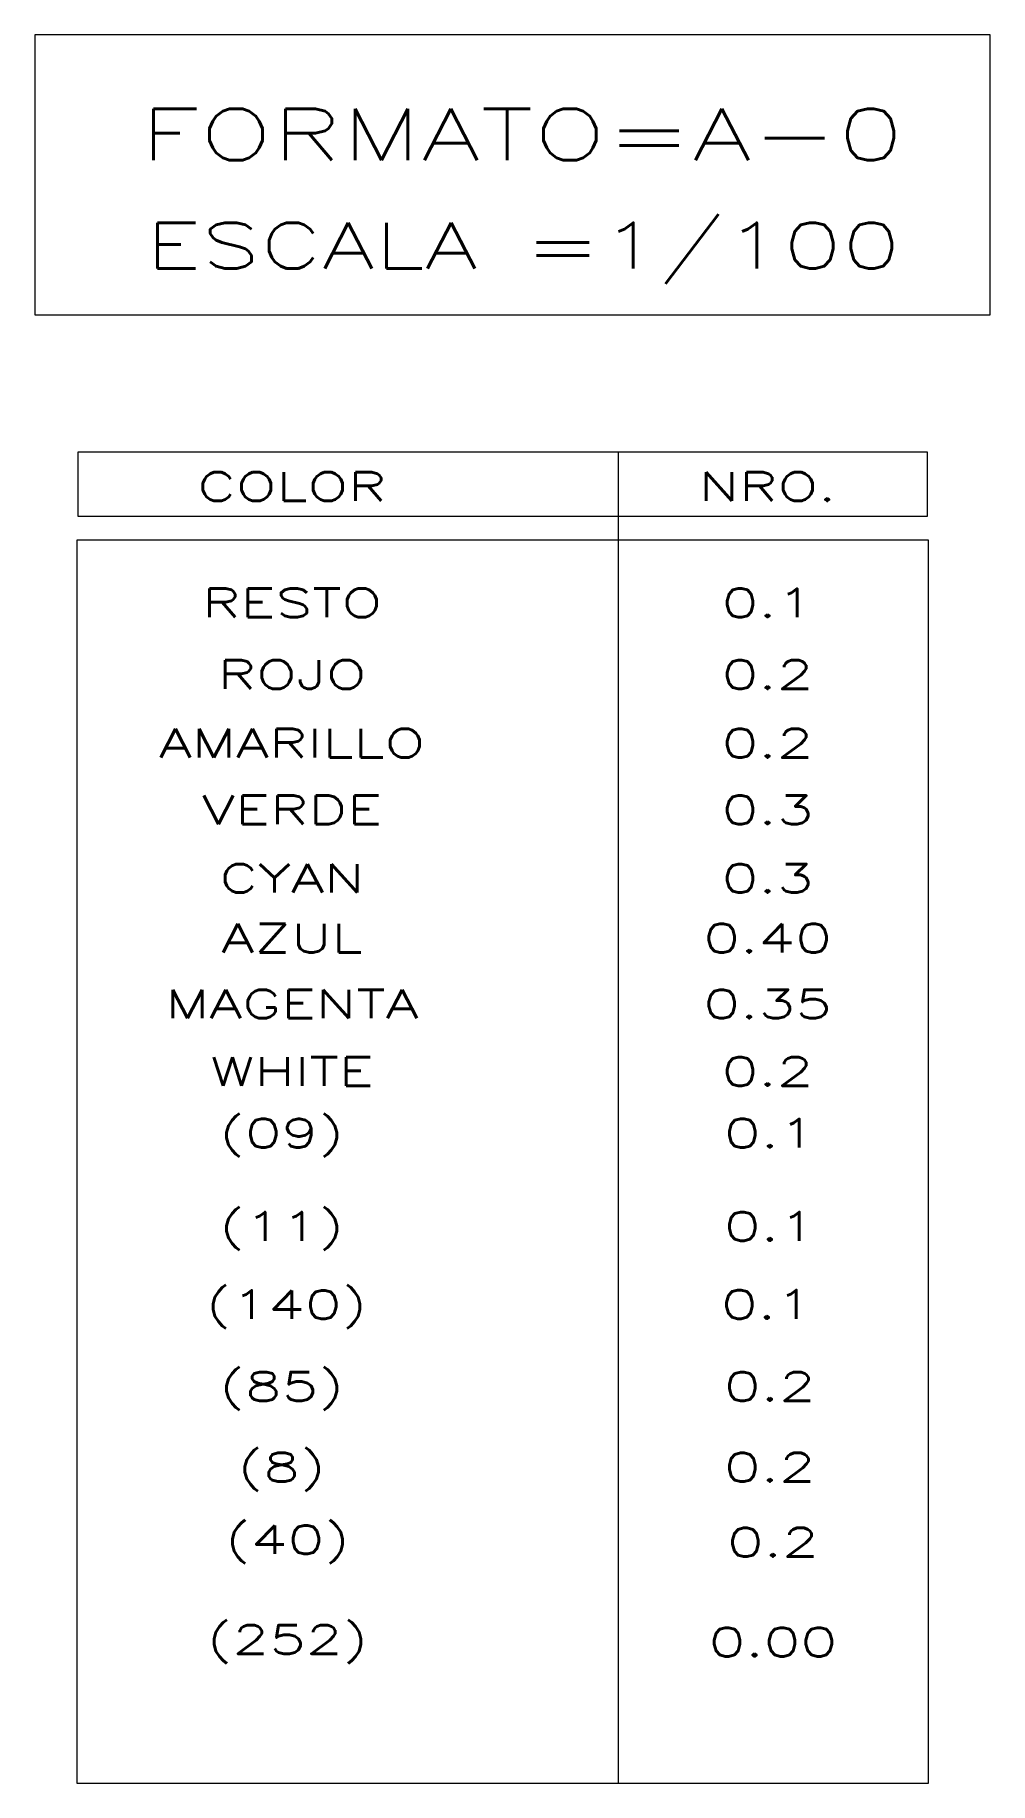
# Model space of a CAD drawing. Header units: metres. Extents: x 2026 to 2182, y 1015 to 1085.
# Drawn here: x 2026.2 to 2062.9, y 1017.2 to 1084.3 of the extents above; entities that cross this region are included whole.
import ezdxf
from ezdxf.enums import TextEntityAlignment as Align

# ---------------------------------------------------------------- set-up
doc = ezdxf.new("R2010")
doc.units = ezdxf.units.M
doc.linetypes.add('CENTERX2', pattern=[4, 2.5, -0.5, 0.5, -0.5])
doc.layers.add('01TEXTURA', color=1, linetype='Continuous', lineweight=15)
doc.layers.add('5LETRAAMB', color=6, linetype='Continuous', lineweight=50)
doc.styles.add('ROMANS', font='ROMANS')

msp = doc.modelspace()

# ---------------------------------------------------------------- texts
at = {"layer": '5LETRAAMB', "linetype": 'CENTERX2', "lineweight": -3, "style": 'ROMANS', "width": 1.5}
for s, height, p in [('FORMATO=A-0', 1.97497, (2044.908, 1079.538, -0.089)), ('ESCALA =1/100', 1.75553, (2044.955, 1075.381, -1.159)), ('COLOR', 1.0972, (2036.078, 1066.454, -1.159)), ('NRO.', 1.0972, (2054.346, 1066.454, -1.159))]:
    msp.add_text(s, height=height, dxfattribs=at).set_placement(p, align=Align.CENTER)
at = {"layer": '5LETRAAMB', "color": 4, "linetype": 'CENTERX2', "lineweight": -3, "style": 'ROMANS', "width": 1.5}
for s, p in [('RESTO', (2036.078, 1061.989, -1.159)), ('0.1', (2054.346, 1061.989, -1.159)), ('ROJO', (2036.078, 1059.235, -1.159)), ('0.2', (2054.346, 1059.235, -1.159)), ('AMARILLO', (2036.078, 1056.598, -1.159)), ('0.2', (2054.346, 1056.598, -1.159)), ('VERDE', (2036.078, 1054.039, -1.159)), ('0.3', (2054.346, 1054.039, -1.159)), ('CYAN', (2036.078, 1051.408, -1.159)), ('0.3', (2054.346, 1051.408, -1.159)), ('AZUL', (2036.078, 1049.109, -1.159)), ('0.40', (2054.346, 1049.109, -1.159)), ('MAGENTA', (2036.078, 1046.583, -1.159)), ('0.35', (2054.346, 1046.583, -1.159)), ('WHITE', (2036.078, 1043.991, -1.159)), ('0.2', (2054.346, 1043.991, -1.159)), ('(09)', (2035.678, 1041.622, -1.159)), ('0.1', (2054.432, 1041.622, -1.159)), ('(11)', (2035.678, 1038.042, -1.159)), ('0.1', (2054.432, 1038.042, -1.159)), ('(140)', (2035.864, 1035.037, -1.159)), ('0.1', (2054.318, 1035.046, -1.159)), ('(85)', (2035.678, 1031.896, -1.159)), ('0.2', (2054.432, 1031.896, -1.159)), ('(8)', (2035.678, 1028.791, -1.159)), ('0.2', (2054.432, 1028.791, -1.159)), ('(40)', (2035.905, 1026.009, -1.159)), ('0.2', (2054.55, 1025.911, -1.159)), ('(252)', (2035.905, 1022.175, -1.159)), ('0.00', (2054.55, 1022.078, -1.159))]:
    msp.add_text(s, height=1.0972, dxfattribs=at).set_placement(p, align=Align.CENTER)

# ---------------------------------------------------------------- linework, layer by layer
at = {"layer": '01TEXTURA'}
msp.add_line((2048.599, 1068.327, -2.228), (2048.599, 1017.212, -2.228), dxfattribs=at)
at = {"layer": '01TEXTURA', "elevation": -2.228}
for points in [[(2026.203, 1073.594), (2062.889, 1073.594), (2062.889, 1084.349), (2026.203, 1084.349)], [(2027.849, 1065.868), (2060.489, 1065.868), (2060.489, 1068.327), (2027.849, 1068.327)], [(2027.812, 1017.212), (2060.529, 1017.212), (2060.529, 1064.947), (2027.812, 1064.947)]]:
    msp.add_lwpolyline(points, close=True, dxfattribs=at)

msp.set_redraw_order([(e.dxf.handle, doc.entitydb.next_handle()) for e in msp.query("TEXT MTEXT ATTDEF DIMENSION ARC_DIMENSION")])  # texts and dimensions are drawn at this point

doc.saveas('drawing.dxf')
